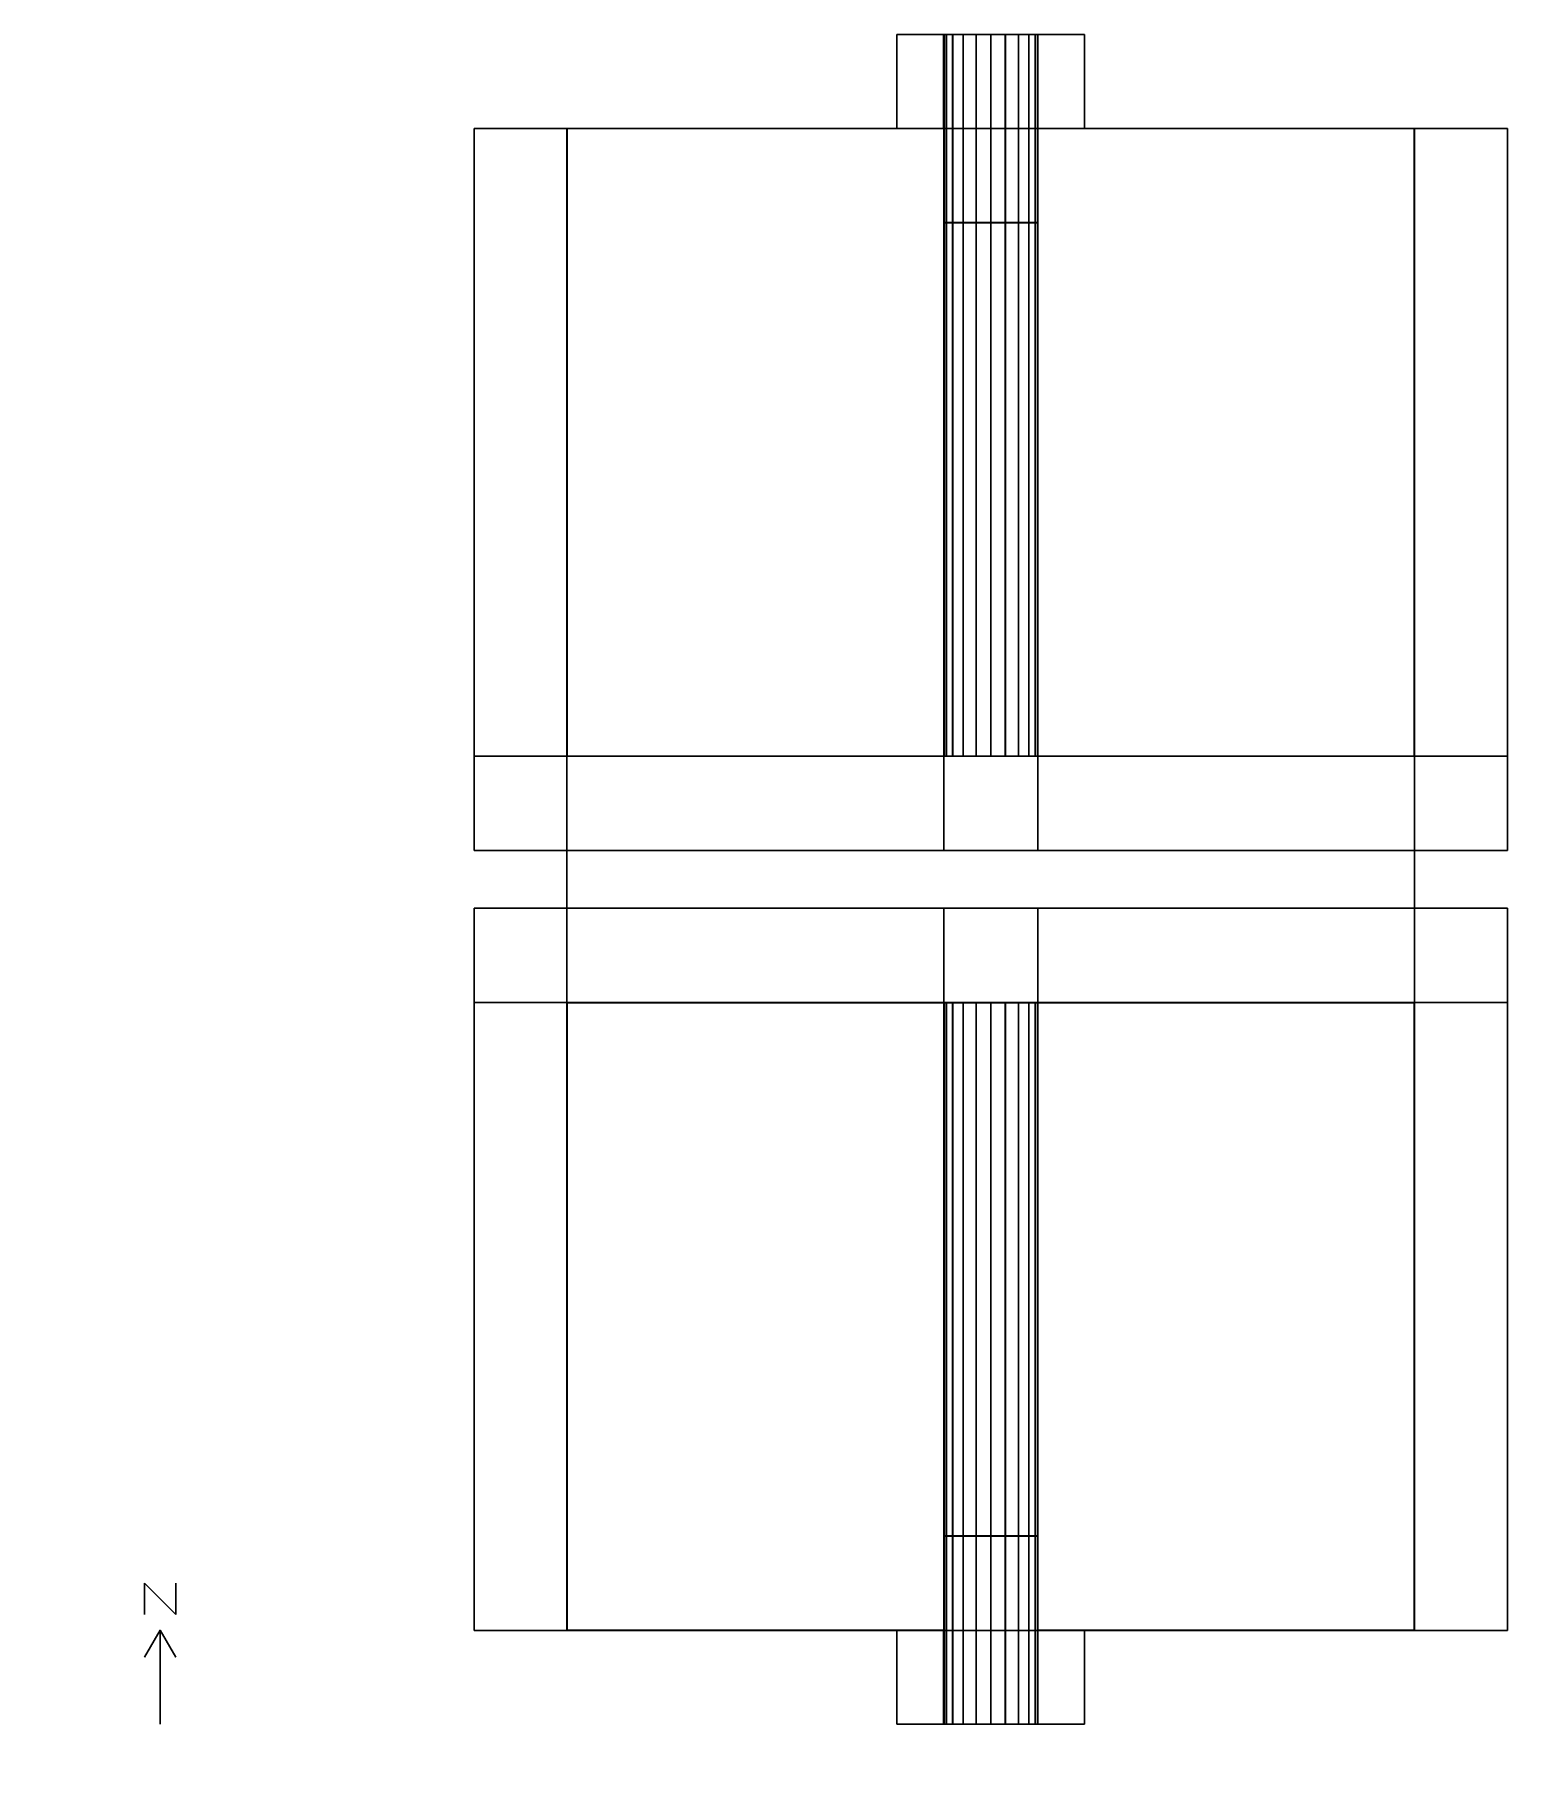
# Model space of a CAD drawing. Header units: metres. Extents: x -12.6 to 34.3, y 2 to 56.9.
import ezdxf

# ---------------------------------------------------------------- set-up
doc = ezdxf.new("R2010")
doc.units = ezdxf.units.M

msp = doc.modelspace()

# ---------------------------------------------------------------- linework, layer by layer
at = {"layer": '0FGROUNDFLOOREAST1_OPENOFFICE', "color": 43}
for points in [[(16.37144, 26.0929, 3), (16.37144, 26.0929), (4.38144, 26.0929), (4.38144, 26.0929, 3)], [(4.38144, 26.0929, 3), (4.38144, 26.0929), (4.38144, 6.10165), (4.38144, 6.10165, 3)], [(16.37144, 9.0929, 3), (16.37144, 9.0929), (16.37144, 26.0929), (16.37144, 26.0929, 3)], [(16.37144, 6.10165, 3), (16.37144, 6.10165), (16.37144, 9.0929), (16.37144, 9.0929, 3)], [(4.38144, 6.10165, 3), (4.38144, 6.10165), (14.87144, 6.10165), (14.87144, 6.10165, 3)], [(14.87144, 6.10165, 3), (14.87144, 6.10165), (16.37144, 6.10165), (16.37144, 6.10165, 3)]]:
    msp.add_3dface(points, dxfattribs=at)
at = {"layer": '0FGROUNDFLOOREAST1_OPENOFFICE', "color": 8}
msp.add_3dface([(4.38144, 6.10165), (4.38144, 26.0929), (16.37144, 26.0929), (16.37144, 6.10165)], dxfattribs=at)
at = {"layer": '0FGROUNDFLOOREAST1_OPENOFFICE', "color": 15}
msp.add_3dface([(4.38144, 26.0829, 3), (4.38144, 6.10137, 3), (16.37144, 6.10137, 3), (16.37144, 26.0829, 3)], dxfattribs=at)
at = {"layer": '0FGROUNDFLOOREAST1_OPENOFFICE', "color": 45}
msp.add_3dface([(16.37144, 17.0949, 1.99811), (16.37144, 17.0949, 0.00211), (16.37144, 18.0909, 0.00211), (16.37144, 18.0909, 1.99811)], dxfattribs=at)
at = {"layer": '0FGROUNDFLOOREAST1_OPENOFFICE', "color": 143}
for points in [[(16.37144, 9.6329, 2.46011), (16.37144, 9.6329, 0.54011), (16.37144, 16.5529, 0.54011), (16.37144, 16.5529, 2.46011)], [(4.38144, 11.39598, 2.26), (4.38144, 11.39598, 0.84), (4.38144, 7.47773, 0.84), (4.38144, 7.47773, 2.26)], [(10.71294, 6.10165, 2.26), (10.71294, 6.10165, 0.84), (13.77994, 6.10165, 0.84), (13.77994, 6.10165, 2.26)]]:
    msp.add_3dface(points, dxfattribs=at)
at = {"layer": '0FGROUNDFLOOREAST_OPENOFFICE', "color": 15}
msp.add_3dface([(19.37144, 53.92416, 3), (19.37144, 33.94264, 3), (31.36144, 33.94264, 3), (31.36144, 53.92416, 3)], dxfattribs=at)
at = {"layer": '0FGROUNDFLOOREAST_OPENOFFICE', "color": 43}
for points in [[(19.37144, 53.92389, 3), (19.37144, 53.92389), (19.37144, 50.93264), (19.37144, 50.93264, 3)], [(20.87144, 53.92389, 3), (20.87144, 53.92389), (19.37144, 53.92389), (19.37144, 53.92389, 3)], [(31.36144, 53.92389, 3), (31.36144, 53.92389), (20.87144, 53.92389), (20.87144, 53.92389, 3)], [(31.36144, 33.93264, 3), (31.36144, 33.93264), (31.36144, 53.92389), (31.36144, 53.92389, 3)], [(19.37144, 50.93264, 3), (19.37144, 50.93264), (19.37144, 33.93264), (19.37144, 33.93264, 3)], [(19.37144, 33.93264, 3), (19.37144, 33.93264), (31.36144, 33.93264), (31.36144, 33.93264, 3)]]:
    msp.add_3dface(points, dxfattribs=at)
at = {"layer": '0FGROUNDFLOOREAST_OPENOFFICE', "color": 8}
msp.add_3dface([(19.37144, 33.93264), (19.37144, 53.92389), (31.36144, 53.92389), (31.36144, 33.93264)], dxfattribs=at)
at = {"layer": '0FGROUNDFLOOREAST_OPENOFFICE', "color": 143}
for points in [[(25.02994, 53.92389, 2.26), (25.02994, 53.92389, 0.84), (21.96294, 53.92389, 0.84), (21.96294, 53.92389, 2.26)], [(31.36144, 48.62956, 2.26), (31.36144, 48.62956, 0.84), (31.36144, 52.54781, 0.84), (31.36144, 52.54781, 2.26)], [(19.37144, 50.39264, 2.46011), (19.37144, 50.39264, 0.54011), (19.37144, 43.47264, 0.54011), (19.37144, 43.47264, 2.46011)]]:
    msp.add_3dface(points, dxfattribs=at)
at = {"layer": '0FGROUNDFLOOREAST_OPENOFFICE', "color": 45}
msp.add_3dface([(19.37144, 42.93064, 1.99811), (19.37144, 42.93064, 0.00211), (19.37144, 41.93464, 0.00211), (19.37144, 41.93464, 1.99811)], dxfattribs=at)
at = {"layer": '0FGROUNDFLOORWEST1_OPENOFFICE', "color": 43}
for points in [[(31.36144, 26.0929, 3), (31.36144, 26.0929), (19.37144, 26.0929), (19.37144, 26.0929, 3)], [(19.37144, 26.0929, 3), (19.37144, 26.0929), (19.37144, 9.0929), (19.37144, 9.0929, 3)], [(31.36144, 6.10165, 3), (31.36144, 6.10165), (31.36144, 26.0929), (31.36144, 26.0929, 3)], [(19.37144, 9.0929, 3), (19.37144, 9.0929), (19.37144, 6.10165), (19.37144, 6.10165, 3)], [(19.37144, 6.10165, 3), (19.37144, 6.10165), (20.87144, 6.10165), (20.87144, 6.10165, 3)], [(20.87144, 6.10165, 3), (20.87144, 6.10165), (31.36144, 6.10165), (31.36144, 6.10165, 3)]]:
    msp.add_3dface(points, dxfattribs=at)
at = {"layer": '0FGROUNDFLOORWEST1_OPENOFFICE', "color": 8}
msp.add_3dface([(19.37144, 6.10165), (19.37144, 26.0929), (31.36144, 26.0929), (31.36144, 6.10165)], dxfattribs=at)
at = {"layer": '0FGROUNDFLOORWEST1_OPENOFFICE', "color": 15}
msp.add_3dface([(19.37144, 26.0829, 3), (19.37144, 6.10137, 3), (31.36144, 6.10137, 3), (31.36144, 26.0829, 3)], dxfattribs=at)
at = {"layer": '0FGROUNDFLOORWEST1_OPENOFFICE', "color": 143}
for points in [[(31.36144, 20.79856, 2.26), (31.36144, 20.79856, 0.84), (31.36144, 24.71681, 0.84), (31.36144, 24.71681, 2.26)], [(19.37144, 16.5529, 2.46011), (19.37144, 16.5529, 0.54011), (19.37144, 9.6329, 0.54011), (19.37144, 9.6329, 2.46011)], [(27.20294, 6.10165, 2.26), (27.20294, 6.10165, 0.84), (30.26994, 6.10165, 0.84), (30.26994, 6.10165, 2.26)]]:
    msp.add_3dface(points, dxfattribs=at)
at = {"layer": '0FGROUNDFLOORWEST1_OPENOFFICE', "color": 45}
msp.add_3dface([(19.37144, 18.0929, 2.05111), (19.37144, 18.0929, 0.05111), (19.37144, 17.0929, 0.05111), (19.37144, 17.0929, 2.05111)], dxfattribs=at)
at = {"layer": '0FGROUNDFLOORWEST_OPENOFFICE', "color": 15}
msp.add_3dface([(4.38144, 53.92416, 3), (4.38144, 33.94264, 3), (16.37144, 33.94264, 3), (16.37144, 53.92416, 3)], dxfattribs=at)
at = {"layer": '0FGROUNDFLOORWEST_OPENOFFICE', "color": 43}
for points in [[(4.38144, 53.92389, 3), (4.38144, 53.92389), (4.38144, 33.93264), (4.38144, 33.93264, 3)], [(14.87144, 53.92389, 3), (14.87144, 53.92389), (4.38144, 53.92389), (4.38144, 53.92389, 3)], [(16.37144, 53.92389, 3), (16.37144, 53.92389), (14.87144, 53.92389), (14.87144, 53.92389, 3)], [(16.37144, 50.93264, 3), (16.37144, 50.93264), (16.37144, 53.92389), (16.37144, 53.92389, 3)], [(16.37144, 33.93264, 3), (16.37144, 33.93264), (16.37144, 50.93264), (16.37144, 50.93264, 3)], [(4.38144, 33.93264, 3), (4.38144, 33.93264), (16.37144, 33.93264), (16.37144, 33.93264, 3)]]:
    msp.add_3dface(points, dxfattribs=at)
at = {"layer": '0FGROUNDFLOORWEST_OPENOFFICE', "color": 8}
msp.add_3dface([(4.38144, 33.93264), (4.38144, 53.92389), (16.37144, 53.92389), (16.37144, 33.93264)], dxfattribs=at)
at = {"layer": '0FGROUNDFLOORWEST_OPENOFFICE', "color": 143}
for points in [[(8.53994, 53.92389, 2.26), (8.53994, 53.92389, 0.84), (5.47294, 53.92389, 0.84), (5.47294, 53.92389, 2.26)], [(16.37144, 43.47264, 2.46011), (16.37144, 43.47264, 0.54011), (16.37144, 50.39264, 0.54011), (16.37144, 50.39264, 2.46011)], [(4.38144, 39.22697, 2.26), (4.38144, 39.22697, 0.84), (4.38144, 35.30872, 0.84), (4.38144, 35.30872, 2.26)]]:
    msp.add_3dface(points, dxfattribs=at)
at = {"layer": '0FGROUNDFLOORWEST_OPENOFFICE', "color": 45}
msp.add_3dface([(16.37144, 41.93264, 2.05111), (16.37144, 41.93264, 0.05111), (16.37144, 42.93264, 0.05111), (16.37144, 42.93264, 2.05111)], dxfattribs=at)
at = {"layer": '1', "color": 3}
for points in [[(-9.08774, 7.6029, 0.1), (-9.08774, 7.6029), (-9.08774, 6.6029), (-9.08774, 6.6029, 0.1)], [(-9.08774, 7.6029, 0.1), (-9.08774, 7.6029), (-8.08774, 6.6029), (-8.08774, 6.6029, 0.1)], [(-8.08774, 7.6029, 0.1), (-8.08774, 7.6029), (-8.08774, 6.6029), (-8.08774, 6.6029, 0.1)], [(-8.58774, 6.1029, 0.1), (-8.58774, 6.1029), (-9.08774, 5.23687), (-9.08774, 5.23687, 0.1)], [(-8.58774, 6.1029, 0.1), (-8.58774, 6.1029), (-8.58774, 3.1029), (-8.58774, 3.1029, 0.1)], [(-8.58774, 6.1029, 0.1), (-8.58774, 6.1029), (-8.08774, 5.23687), (-8.08774, 5.23687, 0.1)]]:
    msp.add_3dface(points, dxfattribs=at)
at = {"layer": '1FFIRSTFLOOREAST1_OPENOFFICE', "color": 43}
for points in [[(4.38144, 26.0829, 6), (4.38144, 26.0829, 3), (4.38144, 6.10137, 3), (4.38144, 6.10137, 6)], [(16.37144, 26.0829, 8), (16.37144, 26.0829, 3), (4.38144, 26.0829, 3), (4.38144, 26.0829, 6.00167)], [(16.37144, 9.0929, 8), (16.37144, 9.0929, 3), (16.37144, 26.0829, 3), (16.37144, 26.0829, 8)], [(16.37144, 6.10137, 8), (16.37144, 6.10137, 3), (16.37144, 9.0929, 3), (16.37144, 9.0929, 8)], [(4.38144, 6.10137, 6.00167), (4.38144, 6.10137, 3), (14.87144, 6.10137, 3), (14.87144, 6.10137, 7.75)], [(14.87144, 6.10137, 7.75), (14.87144, 6.10137, 3), (16.37144, 6.10137, 3), (16.37144, 6.10137, 8)]]:
    msp.add_3dface(points, dxfattribs=at)
at = {"layer": '1FFIRSTFLOOREAST1_OPENOFFICE', "color": 8}
msp.add_3dface([(4.38144, 6.10137, 3), (4.38144, 26.0829, 3), (16.37144, 26.0829, 3), (16.37144, 6.10137, 3)], dxfattribs=at)
at = {"layer": '1FFIRSTFLOOREAST1_OPENOFFICE', "color": 15}
msp.add_3dface([(16.37144, 26.0829, 8), (4.38144, 26.0829, 6.00167), (4.38144, 6.10137, 6.00167), (16.37144, 6.10137, 8)], dxfattribs=at)
at = {"layer": '1FFIRSTFLOOREAST1_OPENOFFICE', "color": 143}
for points in [[(9.73994, 26.0829, 5.26), (9.73994, 26.0829, 3.84), (5.02294, 26.0829, 3.84), (5.02294, 26.0829, 5.26)], [(16.37144, 9.62279, 7.46011), (16.37144, 9.62279, 3.54011), (16.37144, 25.54279, 3.54011), (16.37144, 25.54279, 7.46011)], [(4.38144, 11.39311, 5.26), (4.38144, 11.39311, 3.84), (4.38144, 7.47681, 3.84), (4.38144, 7.47681, 5.26)], [(10.25357, 6.10137, 5.26), (10.25357, 6.10137, 3.84), (14.23931, 6.10137, 3.84), (14.23931, 6.10137, 5.26)]]:
    msp.add_3dface(points, dxfattribs=at)
at = {"layer": '1FFIRSTFLOOREAST_OPENOFFICE', "color": 43}
for points in [[(20.87144, 53.92416, 7.75), (20.87144, 53.92416, 3), (19.37144, 53.92416, 3), (19.37144, 53.92416, 8)], [(19.37144, 53.92416, 8), (19.37144, 53.92416, 3), (19.37144, 50.93264, 3), (19.37144, 50.93264, 8)], [(31.36144, 53.92416, 6.00167), (31.36144, 53.92416, 3), (20.87144, 53.92416, 3), (20.87144, 53.92416, 7.75)], [(31.36144, 33.94264, 6), (31.36144, 33.94264, 3), (31.36144, 53.92416, 3), (31.36144, 53.92416, 6)], [(19.37144, 50.93264, 8), (19.37144, 50.93264, 3), (19.37144, 33.94264, 3), (19.37144, 33.94264, 8)], [(19.37144, 33.94264, 8), (19.37144, 33.94264, 3), (31.36144, 33.94264, 3), (31.36144, 33.94264, 6.00167)]]:
    msp.add_3dface(points, dxfattribs=at)
at = {"layer": '1FFIRSTFLOOREAST_OPENOFFICE', "color": 8}
msp.add_3dface([(19.37144, 33.94264, 3), (19.37144, 53.92416, 3), (31.36144, 53.92416, 3), (31.36144, 33.94264, 3)], dxfattribs=at)
at = {"layer": '1FFIRSTFLOOREAST_OPENOFFICE', "color": 15}
msp.add_3dface([(19.37144, 33.94264, 8), (31.36144, 33.94264, 6.00167), (31.36144, 53.92416, 6.00167), (19.37144, 53.92416, 8)], dxfattribs=at)
at = {"layer": '1FFIRSTFLOOREAST_OPENOFFICE', "color": 143}
for points in [[(25.48931, 53.92416, 5.26), (25.48931, 53.92416, 3.84), (21.50357, 53.92416, 3.84), (21.50357, 53.92416, 5.26)], [(31.36144, 48.63242, 5.26), (31.36144, 48.63242, 3.84), (31.36144, 52.54873, 3.84), (31.36144, 52.54873, 5.26)], [(19.37144, 50.40275, 7.46011), (19.37144, 50.40275, 3.54011), (19.37144, 34.48275, 3.54011), (19.37144, 34.48275, 7.46011)], [(26.00294, 33.94264, 5.26), (26.00294, 33.94264, 3.84), (30.71994, 33.94264, 3.84), (30.71994, 33.94264, 5.26)]]:
    msp.add_3dface(points, dxfattribs=at)
at = {"layer": '1FFIRSTFLOORWEST1_OPENOFFICE', "color": 43}
for points in [[(19.37144, 26.0829, 8), (19.37144, 26.0829, 3), (19.37144, 9.0929, 3), (19.37144, 9.0929, 8)], [(31.36144, 26.0829, 6.00167), (31.36144, 26.0829, 3), (19.37144, 26.0829, 3), (19.37144, 26.0829, 8)], [(31.36144, 6.10137, 6), (31.36144, 6.10137, 3), (31.36144, 26.0829, 3), (31.36144, 26.0829, 6)], [(19.37144, 9.0929, 8), (19.37144, 9.0929, 3), (19.37144, 6.10137, 3), (19.37144, 6.10137, 8)], [(19.37144, 6.10137, 8), (19.37144, 6.10137, 3), (20.87144, 6.10137, 3), (20.87144, 6.10137, 7.75)], [(20.87144, 6.10137, 7.75), (20.87144, 6.10137, 3), (31.36144, 6.10137, 3), (31.36144, 6.10137, 6.00167)]]:
    msp.add_3dface(points, dxfattribs=at)
at = {"layer": '1FFIRSTFLOORWEST1_OPENOFFICE', "color": 8}
msp.add_3dface([(19.37144, 6.10137, 3), (19.37144, 26.0829, 3), (31.36144, 26.0829, 3), (31.36144, 6.10137, 3)], dxfattribs=at)
at = {"layer": '1FFIRSTFLOORWEST1_OPENOFFICE', "color": 15}
msp.add_3dface([(19.37144, 6.10137, 8), (31.36144, 6.10137, 6.00167), (31.36144, 26.0829, 6.00167), (19.37144, 26.0829, 8)], dxfattribs=at)
at = {"layer": '1FFIRSTFLOORWEST1_OPENOFFICE', "color": 143}
for points in [[(24.72994, 26.0829, 5.26), (24.72994, 26.0829, 3.84), (20.01294, 26.0829, 3.84), (20.01294, 26.0829, 5.26)], [(19.37144, 25.54279, 7.46011), (19.37144, 25.54279, 3.54011), (19.37144, 9.62279, 3.54011), (19.37144, 9.62279, 7.46011)], [(31.36144, 20.79116, 5.26), (31.36144, 20.79116, 3.84), (31.36144, 24.70746, 3.84), (31.36144, 24.70746, 5.26)], [(26.74357, 6.10137, 5.26), (26.74357, 6.10137, 3.84), (30.72931, 6.10137, 3.84), (30.72931, 6.10137, 5.26)]]:
    msp.add_3dface(points, dxfattribs=at)
at = {"layer": '1FFIRSTFLOORWEST_OPENOFFICE', "color": 43}
for points in [[(14.87144, 53.92416, 7.75), (14.87144, 53.92416, 3), (4.38144, 53.92416, 3), (4.38144, 53.92416, 6.00167)], [(4.38144, 53.92416, 6), (4.38144, 53.92416, 3), (4.38144, 33.94264, 3), (4.38144, 33.94264, 6)], [(16.37144, 53.92416, 8), (16.37144, 53.92416, 3), (14.87144, 53.92416, 3), (14.87144, 53.92416, 7.75)], [(16.37144, 50.93264, 8), (16.37144, 50.93264, 3), (16.37144, 53.92416, 3), (16.37144, 53.92416, 8)], [(16.37144, 33.94264, 8), (16.37144, 33.94264, 3), (16.37144, 50.93264, 3), (16.37144, 50.93264, 8)], [(4.38144, 33.94264, 6.00167), (4.38144, 33.94264, 3), (16.37144, 33.94264, 3), (16.37144, 33.94264, 8)]]:
    msp.add_3dface(points, dxfattribs=at)
at = {"layer": '1FFIRSTFLOORWEST_OPENOFFICE', "color": 8}
msp.add_3dface([(4.38144, 33.94264, 3), (4.38144, 53.92416, 3), (16.37144, 53.92416, 3), (16.37144, 33.94264, 3)], dxfattribs=at)
at = {"layer": '1FFIRSTFLOORWEST_OPENOFFICE', "color": 15}
msp.add_3dface([(16.37144, 53.92416, 8), (4.38144, 53.92416, 6.00167), (4.38144, 33.94264, 6.00167), (16.37144, 33.94264, 8)], dxfattribs=at)
at = {"layer": '1FFIRSTFLOORWEST_OPENOFFICE', "color": 143}
for points in [[(8.99931, 53.92416, 5.26), (8.99931, 53.92416, 3.84), (5.01357, 53.92416, 3.84), (5.01357, 53.92416, 5.26)], [(16.37144, 34.48275, 7.46011), (16.37144, 34.48275, 3.54011), (16.37144, 50.40275, 3.54011), (16.37144, 50.40275, 7.46011)], [(4.38144, 39.23438, 5.26), (4.38144, 39.23438, 3.84), (4.38144, 35.31807, 3.84), (4.38144, 35.31807, 5.26)], [(11.01294, 33.94264, 5.26), (11.01294, 33.94264, 3.84), (15.72994, 33.94264, 3.84), (15.72994, 33.94264, 5.26)]]:
    msp.add_3dface(points, dxfattribs=at)
at = {"layer": 'ATRIUMRECEPTION1_RECEPTION', "color": 43}
for points in [[(16.37144, 9.0929, 8), (16.37144, 9.0929, 3), (16.37144, 6.10137, 3), (16.37144, 6.10137, 8)], [(16.37144, 9.0929, 3), (16.37144, 9.0929), (16.37144, 6.10165), (16.37144, 6.10165, 3)], [(19.37144, 9.0929, 8), (19.37144, 9.0929), (16.37144, 9.0929), (16.37144, 9.0929, 8)], [(19.28333, 9.1029, 8.49236), (19.36131, 9.1029, 8), (16.38157, 9.1029, 8)], [(16.38157, 9.1029, 8), (16.45955, 9.1029, 8.49236), (16.65792, 9.1029, 8.88167)], [(16.38157, 9.1029, 8), (16.65792, 9.1029, 8.88167), (16.98977, 9.1029, 9.21352)], [(16.38157, 9.1029, 8), (16.98977, 9.1029, 9.21352), (17.40792, 9.1029, 9.42658)], [(16.38157, 9.1029, 8), (17.40792, 9.1029, 9.42658), (17.87144, 9.1029, 9.49999)], [(16.38157, 9.1029, 8), (17.87144, 9.1029, 9.49999), (18.33496, 9.1029, 9.42658)], [(16.38157, 9.1029, 8), (18.33496, 9.1029, 9.42658), (18.75311, 9.1029, 9.21352)], [(16.38157, 9.1029, 8), (18.75311, 9.1029, 9.21352), (19.08496, 9.1029, 8.88167)], [(19.28333, 9.1029, 8.49236), (16.38157, 9.1029, 8), (19.08496, 9.1029, 8.88167)], [(16.45474, 9.1029, 8.46196), (16.38157, 9.1029, 8), (16.38157, 3.1029, 8), (16.45474, 3.1029, 8.46196)], [(16.45955, 9.1029, 8.49236), (16.45474, 9.1029, 8.46196), (16.45474, 3.1029, 8.46196), (16.45955, 3.1029, 8.49236)], [(19.28333, 3.1029, 8.49236), (19.28814, 3.1029, 8.46196), (19.28814, 9.1029, 8.46196), (19.28333, 9.1029, 8.49236)], [(19.28814, 3.1029, 8.46196), (19.36131, 3.1029, 8), (19.36131, 9.1029, 8), (19.28814, 9.1029, 8.46196)], [(19.37144, 6.10137, 8), (19.37144, 6.10137, 3), (19.37144, 9.0929, 3), (19.37144, 9.0929, 8)], [(19.37144, 6.10165, 3), (19.37144, 6.10165), (19.37144, 9.0929), (19.37144, 9.0929, 3)], [(16.37144, 6.10165, 3), (16.37144, 6.10165), (14.87144, 6.10165), (14.87144, 6.10165, 3)], [(16.37144, 6.10137, 8), (16.37144, 6.10137, 3), (14.87144, 6.10137, 3), (14.87144, 6.10137, 7.75)], [(14.88144, 6.0929, 7.75), (14.88144, 6.0929), (14.88144, 3.1029), (14.88144, 3.1029, 7.75)], [(20.87144, 6.10165, 3), (20.87144, 6.10165), (19.37144, 6.10165), (19.37144, 6.10165, 3)], [(20.87144, 6.10137, 7.75), (20.87144, 6.10137, 3), (19.37144, 6.10137, 3), (19.37144, 6.10137, 8)], [(20.86144, 3.1029, 7.75), (20.86144, 3.1029), (20.86144, 6.0929), (20.86144, 6.0929, 7.75)], [(14.88144, 3.1029, 7.75166), (14.88144, 3.1029), (20.86144, 3.1029)], [(14.88144, 3.1029, 7.75166), (20.86144, 3.1029), (16.37145, 3.1029, 8)], [(20.86144, 3.1029), (19.37143, 3.1029, 8), (16.37145, 3.1029, 8)], [(16.45955, 3.1029, 8.49236), (16.38157, 3.1029, 8), (19.36131, 3.1029, 8)], [(16.45955, 3.1029, 8.49236), (19.36131, 3.1029, 8), (16.65792, 3.1029, 8.88167)], [(19.36131, 3.1029, 8), (16.98977, 3.1029, 9.21352), (16.65792, 3.1029, 8.88167)], [(19.36131, 3.1029, 8), (17.40792, 3.1029, 9.42658), (16.98977, 3.1029, 9.21352)], [(19.36131, 3.1029, 8), (17.87144, 3.1029, 9.49999), (17.40792, 3.1029, 9.42658)], [(19.36131, 3.1029, 8), (18.33496, 3.1029, 9.42658), (17.87144, 3.1029, 9.49999)], [(19.36131, 3.1029, 8), (18.75311, 3.1029, 9.21352), (18.33496, 3.1029, 9.42658)], [(19.36131, 3.1029, 8), (19.08496, 3.1029, 8.88167), (18.75311, 3.1029, 9.21352)], [(19.36131, 3.1029, 8), (19.28333, 3.1029, 8.49236), (19.08496, 3.1029, 8.88167)], [(20.86144, 3.1029), (20.86144, 3.1029, 7.75166), (19.37143, 3.1029, 8)]]:
    msp.add_3dface(points, dxfattribs=at)
at = {"layer": 'ATRIUMRECEPTION1_RECEPTION', "color": 8}
for points in [[(16.37144, 6.0929), (16.37144, 9.0929), (19.37144, 9.0929), (19.37144, 6.0929)], [(14.88144, 3.1029), (14.88144, 6.0929), (20.86144, 6.0929), (20.86144, 3.1029)]]:
    msp.add_3dface(points, dxfattribs=at)
at = {"layer": 'ATRIUMRECEPTION1_RECEPTION', "color": 143}
for points in [[(16.45427, 9.0999, 8.459), (16.38204, 9.0999, 8.00296), (16.38204, 3.1059, 8.00296), (16.45427, 3.1059, 8.459)], [(17.87144, 9.1029, 9.49655), (19.35656, 9.1029, 8.003), (16.38632, 9.1029, 8.003)], [(17.86857, 9.1029, 9.4965), (16.39209, 9.1029, 8.01164), (17.40911, 9.1029, 9.42373)], [(16.65656, 9.0999, 8.879), (16.46092, 9.0999, 8.49503), (16.46092, 3.1059, 8.49503), (16.65656, 3.1059, 8.879)], [(16.98764, 9.0999, 9.2114), (16.66004, 9.0999, 8.88379), (16.66004, 3.1059, 8.88379), (16.98764, 3.1059, 9.2114)], [(17.40524, 9.0999, 9.42522), (16.99244, 9.0999, 9.21488), (16.99244, 3.1059, 9.21488), (17.40524, 3.1059, 9.42522)], [(17.86848, 9.0999, 9.49952), (17.41088, 9.0999, 9.42705), (17.41088, 3.1059, 9.42705), (17.86848, 3.1059, 9.49952)], [(17.8744, 3.1059, 9.49952), (18.332, 3.1059, 9.42705), (18.332, 9.0999, 9.42705), (17.8744, 9.0999, 9.49952)], [(18.75118, 9.1029, 9.21114), (19.35245, 9.1029, 8.01276), (18.33756, 9.1029, 9.42189)], [(18.33764, 3.1059, 9.42522), (18.75044, 3.1059, 9.21488), (18.75044, 9.0999, 9.21488), (18.33764, 9.0999, 9.42522)], [(18.75524, 3.1059, 9.2114), (19.08284, 3.1059, 8.88379), (19.08284, 9.0999, 8.88379), (18.75524, 9.0999, 9.2114)], [(19.28045, 9.1029, 8.49133), (19.35697, 9.1029, 8.00821), (18.75811, 9.1029, 9.20177)], [(19.08632, 3.1059, 8.879), (19.28197, 3.1059, 8.49503), (19.28197, 9.0999, 8.49503), (19.08632, 9.0999, 8.879)], [(19.28861, 3.1059, 8.459), (19.36084, 3.1059, 8.00296), (19.36084, 9.0999, 8.00296), (19.28861, 9.0999, 8.459)], [(14.88144, 6.0899, 7.747), (14.88144, 6.0899, 0.003), (14.88144, 3.1059, 0.003), (14.88144, 3.1059, 7.747)], [(16.36848, 6.0899, 7.99951), (14.8844, 6.0899, 7.75216), (14.8844, 3.1059, 7.75216), (16.36849, 3.1059, 7.99951)], [(19.37439, 3.1059, 7.99951), (20.85848, 3.1059, 7.75216), (20.85848, 6.0899, 7.75216), (19.3744, 6.0899, 7.99951)], [(20.86144, 3.1059, 7.747), (20.86144, 3.1059, 0.003), (20.86144, 6.0899, 0.003), (20.86144, 6.0899, 7.747)], [(16.37209, 3.1029, 7.9951), (14.88464, 3.1029, 0.003), (20.85773, 3.1029, 0.003)], [(16.37332, 3.1029, 7.997), (20.85735, 3.1029, 0.00777), (19.37044, 3.1029, 7.997)], [(17.87144, 3.1029, 9.49655), (16.38632, 3.1029, 8.003), (19.35656, 3.1029, 8.003)], [(17.40911, 3.1029, 9.42373), (16.39209, 3.1029, 8.01164), (17.86857, 3.1029, 9.4965)], [(18.33756, 3.1029, 9.42189), (19.35245, 3.1029, 8.01276), (18.75118, 3.1029, 9.21114)], [(18.75811, 3.1029, 9.20177), (19.35697, 3.1029, 8.00821), (19.28045, 3.1029, 8.49133)], [(19.37251, 3.1029, 7.99678), (20.85844, 3.1029, 0.01284), (20.85844, 3.1029, 7.74912)]]:
    msp.add_3dface(points, dxfattribs=at)
at = {"layer": 'ATRIUMRECEPTION1_RECEPTION', "color": 15}
for points in [[(16.65792, 9.1029, 8.88167), (16.45955, 9.1029, 8.49236), (16.45955, 3.1029, 8.49236), (16.65792, 3.1029, 8.88167)], [(16.98977, 9.1029, 9.21352), (16.65792, 9.1029, 8.88167), (16.65792, 3.1029, 8.88167), (16.98977, 3.1029, 9.21352)], [(17.40792, 9.1029, 9.42658), (16.98977, 9.1029, 9.21352), (16.98977, 3.1029, 9.21352), (17.40792, 3.1029, 9.42658)], [(17.87144, 9.1029, 9.49999), (17.40792, 9.1029, 9.42658), (17.40792, 3.1029, 9.42658), (17.87144, 3.1029, 9.49999)], [(17.87144, 3.1029, 9.49999), (18.33496, 3.1029, 9.42658), (18.33496, 9.1029, 9.42658), (17.87144, 9.1029, 9.49999)], [(18.33496, 3.1029, 9.42658), (18.75311, 3.1029, 9.21352), (18.75311, 9.1029, 9.21352), (18.33496, 9.1029, 9.42658)], [(18.75311, 3.1029, 9.21352), (19.08496, 3.1029, 8.88167), (19.08496, 9.1029, 8.88167), (18.75311, 9.1029, 9.21352)], [(19.08496, 3.1029, 8.88167), (19.28333, 3.1029, 8.49236), (19.28333, 9.1029, 8.49236), (19.08496, 9.1029, 8.88167)], [(16.37144, 6.0929, 8), (14.88144, 6.0929, 7.75166), (14.88144, 3.1029, 7.75166), (16.37145, 3.1029, 8)], [(19.37143, 3.1029, 8), (20.86144, 3.1029, 7.75166), (20.86144, 6.0929, 7.75166), (19.37144, 6.0929, 8)]]:
    msp.add_3dface(points, dxfattribs=at)
at = {"layer": 'ATRIUMRECEPTION1_RECEPTION', "color": 45}
msp.add_3dface([(17.57444, 9.0929, 1.998), (17.57444, 9.0929, 0.002), (16.47844, 9.0929, 0.002), (16.47844, 9.0929, 1.998)], dxfattribs=at)
at = {"layer": 'ATRIUMRECEPTION_RECEPTION', "color": 43}
for points in [[(20.86144, 56.92264, 7.75166), (20.86144, 56.92264), (14.88144, 56.92264)], [(14.88144, 56.92264), (14.88144, 56.92264, 7.75166), (16.37144, 56.92264, 8)], [(14.88144, 56.92264), (16.37144, 56.92264, 8), (19.37144, 56.92264, 8)], [(20.86144, 56.92264, 7.75166), (14.88144, 56.92264), (19.37144, 56.92264, 8)], [(14.88144, 56.92264, 7.75), (14.88144, 56.92264), (14.88144, 53.93264), (14.88144, 53.93264, 7.75)], [(19.28333, 56.92264, 8.49236), (19.36131, 56.92264, 8), (16.38157, 56.92264, 8)], [(16.38157, 56.92264, 8), (16.45955, 56.92264, 8.49236), (16.65792, 56.92264, 8.88167)], [(16.38157, 56.92264, 8), (16.65792, 56.92264, 8.88167), (16.98976, 56.92264, 9.21352)], [(16.38157, 56.92264, 8), (16.98976, 56.92264, 9.21352), (17.40792, 56.92264, 9.42658)], [(16.38157, 56.92264, 8), (17.40792, 56.92264, 9.42658), (17.87144, 56.92264, 9.49999)], [(16.38157, 56.92264, 8), (17.87144, 56.92264, 9.49999), (18.33496, 56.92264, 9.42658)], [(16.38157, 56.92264, 8), (18.33496, 56.92264, 9.42658), (18.75311, 56.92264, 9.21352)], [(16.38157, 56.92264, 8), (18.75311, 56.92264, 9.21352), (19.08496, 56.92264, 8.88167)], [(19.28333, 56.92264, 8.49236), (16.38157, 56.92264, 8), (19.08496, 56.92264, 8.88167)], [(16.45474, 56.92264, 8.46196), (16.38157, 56.92264, 8), (16.38157, 50.92264, 8), (16.45474, 50.92264, 8.46196)], [(16.45955, 56.92264, 8.49236), (16.45474, 56.92264, 8.46196), (16.45474, 50.92264, 8.46196), (16.45955, 50.92264, 8.49236)], [(19.28333, 50.92264, 8.49236), (19.28814, 50.92264, 8.46196), (19.28814, 56.92264, 8.46196), (19.28333, 56.92264, 8.49236)], [(19.28814, 50.92264, 8.46196), (19.36131, 50.92264, 8), (19.36131, 56.92264, 8), (19.28814, 56.92264, 8.46196)], [(20.86144, 53.93264, 7.75), (20.86144, 53.93264), (20.86144, 56.92264), (20.86144, 56.92264, 7.75)], [(14.87144, 53.92416, 7.75), (14.87144, 53.92416, 3), (16.37144, 53.92416, 3), (16.37144, 53.92416, 8)], [(14.87144, 53.92389, 3), (14.87144, 53.92389), (16.37144, 53.92389), (16.37144, 53.92389, 3)], [(16.37144, 53.92416, 8), (16.37144, 53.92416, 3), (16.37144, 50.93264, 3), (16.37144, 50.93264, 8)], [(16.37144, 53.92389, 3), (16.37144, 53.92389), (16.37144, 50.93264), (16.37144, 50.93264, 3)], [(19.37144, 53.92416, 8), (19.37144, 53.92416, 3), (20.87144, 53.92416, 3), (20.87144, 53.92416, 7.75)], [(19.37144, 50.93264, 8), (19.37144, 50.93264, 3), (19.37144, 53.92416, 3), (19.37144, 53.92416, 8)], [(19.37144, 50.93264, 3), (19.37144, 50.93264), (19.37144, 53.92389), (19.37144, 53.92389, 3)], [(19.37144, 53.92389, 3), (19.37144, 53.92389), (20.87144, 53.92389), (20.87144, 53.92389, 3)], [(16.37144, 50.93264, 8), (16.37144, 50.93264), (19.37144, 50.93264), (19.37144, 50.93264, 8)], [(16.45955, 50.92264, 8.49236), (16.38157, 50.92264, 8), (19.36131, 50.92264, 8)], [(16.45955, 50.92264, 8.49236), (19.36131, 50.92264, 8), (16.65792, 50.92264, 8.88167)], [(19.36131, 50.92264, 8), (16.98976, 50.92264, 9.21352), (16.65792, 50.92264, 8.88167)], [(19.36131, 50.92264, 8), (17.40792, 50.92264, 9.42658), (16.98976, 50.92264, 9.21352)], [(19.36131, 50.92264, 8), (17.87144, 50.92264, 9.49999), (17.40792, 50.92264, 9.42658)], [(19.36131, 50.92264, 8), (18.33496, 50.92264, 9.42658), (17.87144, 50.92264, 9.49999)], [(19.36131, 50.92264, 8), (18.75311, 50.92264, 9.21352), (18.33496, 50.92264, 9.42658)], [(19.36131, 50.92264, 8), (19.08496, 50.92264, 8.88167), (18.75311, 50.92264, 9.21352)], [(19.36131, 50.92264, 8), (19.28333, 50.92264, 8.49236), (19.08496, 50.92264, 8.88167)]]:
    msp.add_3dface(points, dxfattribs=at)
at = {"layer": 'ATRIUMRECEPTION_RECEPTION', "color": 8}
for points in [[(14.88144, 53.93264), (14.88144, 56.92264), (19.37143, 56.92264), (19.37144, 53.93264)], [(19.37144, 53.93264), (19.37143, 56.92264), (20.86144, 56.92264), (20.86144, 53.93264)], [(16.37144, 50.93264), (16.37144, 53.93264), (19.37144, 53.93264), (19.37144, 50.93264)]]:
    msp.add_3dface(points, dxfattribs=at)
at = {"layer": 'ATRIUMRECEPTION_RECEPTION', "color": 15}
for points in [[(16.37144, 56.92264, 8), (14.88144, 56.92264, 7.75166), (14.88144, 53.93264, 7.75166), (16.37144, 53.93264, 8)], [(16.65792, 56.92264, 8.88167), (16.45955, 56.92264, 8.49236), (16.45955, 50.92264, 8.49236), (16.65792, 50.92264, 8.88167)], [(16.98976, 56.92264, 9.21352), (16.65792, 56.92264, 8.88167), (16.65792, 50.92264, 8.88167), (16.98976, 50.92264, 9.21352)], [(17.40792, 56.92264, 9.42658), (16.98976, 56.92264, 9.21352), (16.98976, 50.92264, 9.21352), (17.40792, 50.92264, 9.42658)], [(17.87144, 56.92264, 9.49999), (17.40792, 56.92264, 9.42658), (17.40792, 50.92264, 9.42658), (17.87144, 50.92264, 9.49999)], [(17.87144, 50.92264, 9.49999), (18.33496, 50.92264, 9.42658), (18.33496, 56.92264, 9.42658), (17.87144, 56.92264, 9.49999)], [(18.33496, 50.92264, 9.42658), (18.75311, 50.92264, 9.21352), (18.75311, 56.92264, 9.21352), (18.33496, 56.92264, 9.42658)], [(18.75311, 50.92264, 9.21352), (19.08496, 50.92264, 8.88167), (19.08496, 56.92264, 8.88167), (18.75311, 56.92264, 9.21352)], [(19.08496, 50.92264, 8.88167), (19.28333, 50.92264, 8.49236), (19.28333, 56.92264, 8.49236), (19.08496, 56.92264, 8.88167)], [(19.37144, 53.93264, 8), (20.86144, 53.93264, 7.75166), (20.86144, 56.92264, 7.75166), (19.37144, 56.92264, 8)]]:
    msp.add_3dface(points, dxfattribs=at)
at = {"layer": 'ATRIUMRECEPTION_RECEPTION', "color": 143}
for points in [[(14.88144, 56.91964, 7.747), (14.88144, 56.91964, 0.003), (14.88144, 53.93564, 0.003), (14.88144, 53.93564, 7.747)], [(16.36848, 56.91964, 7.9995), (14.8844, 56.91964, 7.75216), (14.8844, 53.93564, 7.75216), (16.36848, 53.93564, 7.99951)], [(16.37036, 56.92264, 7.99678), (14.88444, 56.92264, 0.01284), (14.88444, 56.92264, 7.74912)], [(19.3708, 56.92264, 7.9951), (20.85824, 56.92264, 0.003), (14.88515, 56.92264, 0.003)], [(19.36957, 56.92264, 7.997), (14.88553, 56.92264, 0.00777), (16.37243, 56.92264, 7.997)], [(16.45427, 56.91964, 8.459), (16.38204, 56.91964, 8.00296), (16.38204, 50.92564, 8.00296), (16.45427, 50.92564, 8.459)], [(16.98477, 56.92264, 9.20177), (16.38591, 56.92264, 8.00821), (16.46243, 56.92264, 8.49133)], [(17.87144, 56.92264, 9.49655), (19.35656, 56.92264, 8.003), (16.38632, 56.92264, 8.003)], [(17.40532, 56.92264, 9.42189), (16.39043, 56.92264, 8.01276), (16.9917, 56.92264, 9.21114)], [(16.65656, 56.91964, 8.879), (16.46091, 56.91964, 8.49503), (16.46091, 50.92564, 8.49503), (16.65656, 50.92564, 8.879)], [(16.98764, 56.91964, 9.2114), (16.66004, 56.91964, 8.88379), (16.66004, 50.92564, 8.88379), (16.98764, 50.92564, 9.2114)], [(17.40524, 56.91964, 9.42522), (16.99244, 56.91964, 9.21488), (16.99244, 50.92564, 9.21488), (17.40524, 50.92564, 9.42522)], [(17.86848, 56.91964, 9.49952), (17.41088, 56.91964, 9.42705), (17.41088, 50.92564, 9.42705), (17.86848, 50.92564, 9.49952)], [(18.33377, 56.92264, 9.42373), (19.35079, 56.92264, 8.01164), (17.87431, 56.92264, 9.4965)], [(17.8744, 50.92564, 9.49952), (18.332, 50.92564, 9.42705), (18.332, 56.91964, 9.42705), (17.8744, 56.91964, 9.49952)], [(18.33764, 50.92564, 9.42522), (18.75044, 50.92564, 9.21488), (18.75044, 56.91964, 9.21488), (18.33764, 56.91964, 9.42522)], [(18.75523, 50.92564, 9.2114), (19.08284, 50.92564, 8.88379), (19.08284, 56.91964, 8.88379), (18.75523, 56.91964, 9.2114)], [(19.08632, 50.92564, 8.879), (19.28196, 50.92564, 8.49503), (19.28196, 56.91964, 8.49503), (19.08632, 56.91964, 8.879)], [(19.28861, 50.92564, 8.459), (19.36084, 50.92564, 8.00296), (19.36084, 56.91964, 8.00296), (19.28861, 56.91964, 8.459)], [(19.37439, 53.93564, 7.99951), (20.85848, 53.93564, 7.75216), (20.85848, 56.91964, 7.75216), (19.3744, 56.91964, 7.9995)], [(20.86144, 53.93564, 7.747), (20.86144, 53.93564, 0.003), (20.86144, 56.91964, 0.003), (20.86144, 56.91964, 7.747)], [(16.46243, 50.92264, 8.49133), (16.38591, 50.92264, 8.00821), (16.98477, 50.92264, 9.20177)], [(17.87144, 50.92264, 9.49655), (16.38632, 50.92264, 8.003), (19.35656, 50.92264, 8.003)], [(16.9917, 50.92264, 9.21114), (16.39043, 50.92264, 8.01276), (17.40532, 50.92264, 9.42189)], [(17.40911, 50.92264, 9.42373), (16.39209, 50.92264, 8.01164), (17.86857, 50.92264, 9.4965)]]:
    msp.add_3dface(points, dxfattribs=at)
at = {"layer": 'ATRIUMRECEPTION_RECEPTION', "color": 45}
msp.add_3dface([(18.16844, 50.93264, 1.998), (18.16844, 50.93264, 0.002), (19.26444, 50.93264, 0.002), (19.26444, 50.93264, 1.998)], dxfattribs=at)
at = {"layer": 'BLOCK1_ZONE1', "color": 43}
for points in [[(4.37144, 33.93264, 3), (4.37144, 33.93264), (4.37144, 26.0929), (4.37144, 26.0929, 3)], [(16.37144, 33.93264, 3), (16.37144, 33.93264), (4.38144, 33.93264), (4.38144, 33.93264, 3)], [(19.37144, 33.93889, 3), (19.37144, 33.93889), (16.37144, 33.93889), (16.37144, 33.93889, 3)], [(31.36144, 33.93264, 3), (31.36144, 33.93264), (19.37144, 33.93264), (19.37144, 33.93264, 3)], [(31.37144, 26.0929, 3), (31.37144, 26.0929), (31.37144, 33.93264), (31.37144, 33.93264, 3)], [(4.38144, 26.0929, 3), (4.38144, 26.0929), (16.37144, 26.0929), (16.37144, 26.0929, 3)], [(16.37144, 26.08665, 3), (16.37144, 26.08665), (19.37144, 26.08665), (19.37144, 26.08665, 3)], [(19.37144, 26.0929, 3), (19.37144, 26.0929), (31.36144, 26.0929), (31.36144, 26.0929, 3)]]:
    msp.add_3dface(points, dxfattribs=at)
at = {"layer": 'BLOCK1_ZONE1', "color": 8}
msp.add_3dface([(4.37144, 26.0929), (4.37144, 33.93264), (31.37144, 33.93264), (31.37144, 26.0929)], dxfattribs=at)
at = {"layer": 'BLOCK1_ZONE1', "color": 15}
msp.add_3dface([(31.37144, 26.0929, 3), (31.37144, 33.93264, 3), (4.37144, 33.93264, 3), (4.37144, 26.0929, 3)], dxfattribs=at)
at = {"layer": 'BLOCK1_ZONE1', "color": 45}
for points in [[(17.57444, 33.93889, 1.998), (17.57444, 33.93889, 0.002), (16.47844, 33.93889, 0.002), (16.47844, 33.93889, 1.998)], [(18.16844, 26.08665, 1.998), (18.16844, 26.08665, 0.002), (19.26444, 26.08665, 0.002), (19.26444, 26.08665, 1.998)]]:
    msp.add_3dface(points, dxfattribs=at)
at = {"layer": 'BLOCK1_ZONE1', "color": 143}
for points in [[(4.37144, 32.32469, 2.26), (4.37144, 32.32469, 0.84), (4.37144, 27.70084, 0.84), (4.37144, 27.70084, 2.26)], [(31.37144, 27.70084, 2.26), (31.37144, 27.70084, 0.84), (31.37144, 32.32469, 0.84), (31.37144, 32.32469, 2.26)]]:
    msp.add_3dface(points, dxfattribs=at)
at = {"layer": 'Building Shading', "color": 195}
for points in [[(4.37144, 53.93264, 6), (1.41226, 53.93264, 5.5068), (1.41226, 33.93264, 5.5068), (4.37144, 33.93264, 6)], [(4.37144, 33.93264, 6), (1.41226, 33.93264, 5.5068), (1.41226, 53.93264, 5.5068), (4.37144, 53.93264, 6)], [(16.37144, 33.93264, 8), (4.37144, 33.93264, 6), (4.37144, 53.93264, 6), (16.37144, 53.93264, 8)], [(31.37144, 33.93264, 6), (19.37144, 33.93264, 8), (19.37144, 53.93264, 8), (31.37144, 53.93264, 6)], [(31.37144, 33.93264, 6), (34.33062, 33.93264, 5.5068), (34.33062, 53.93264, 5.5068), (31.37144, 53.93264, 6)], [(31.37144, 53.93264, 6), (34.33062, 53.93264, 5.5068), (34.33062, 33.93264, 5.5068), (31.37144, 33.93264, 6)], [(16.37144, 33.93264, 8), (1.41226, 33.93264, 5.5068), (1.41226, 30.93264, 5.5068), (16.37143, 30.93264, 8)], [(16.37143, 30.93264, 8), (1.41226, 30.93264, 5.5068), (1.41226, 33.93264, 5.5068), (16.37144, 33.93264, 8)], [(19.37144, 30.93264, 8), (19.37144, 33.93264, 8), (16.37144, 33.93264, 8), (16.37144, 30.93264, 8)], [(16.37144, 30.93264, 8), (16.37144, 33.93264, 8), (19.37144, 33.93264, 8), (19.37144, 30.93264, 8)], [(34.33062, 33.93264, 5.5068), (19.37144, 33.93264, 8), (19.37144, 30.93264, 8), (34.33062, 30.93264, 5.5068)], [(34.33062, 30.93264, 5.5068), (19.37144, 30.93264, 8), (19.37144, 33.93264, 8), (34.33062, 33.93264, 5.5068)], [(1.41226, 26.0929, 5.5068), (16.37144, 26.0929, 8), (16.37144, 29.0929, 8), (1.41226, 29.0929, 5.5068)], [(1.41226, 29.0929, 5.5068), (16.37144, 29.0929, 8), (16.37144, 26.0929, 8), (1.41226, 26.0929, 5.5068)], [(19.37144, 26.0929, 8), (19.37144, 29.0929, 8), (16.37144, 29.0929, 8), (16.37144, 26.0929, 8)], [(16.37144, 26.0929, 8), (16.37144, 29.0929, 8), (19.37144, 29.0929, 8), (19.37144, 26.0929, 8)], [(19.37144, 26.0929, 8), (34.33062, 26.0929, 5.5068), (34.33062, 29.09289, 5.5068), (19.37144, 29.0929, 8)], [(19.37144, 29.0929, 8), (34.33062, 29.09289, 5.5068), (34.33062, 26.0929, 5.5068), (19.37144, 26.0929, 8)], [(4.37144, 26.0929, 6), (1.41226, 26.0929, 5.5068), (1.41226, 6.0929, 5.5068), (4.37144, 6.0929, 6)], [(4.37144, 6.0929, 6), (1.41226, 6.0929, 5.5068), (1.41226, 26.0929, 5.5068), (4.37144, 26.0929, 6)], [(16.37144, 6.0929, 8), (4.37144, 6.0929, 6), (4.37144, 26.0929, 6), (16.37144, 26.0929, 8)], [(31.37144, 6.09289, 6), (19.37144, 6.0929, 8), (19.37144, 26.0929, 8), (31.37144, 26.0929, 6)], [(31.37144, 6.0929, 6), (34.33062, 6.0929, 5.5068), (34.33062, 26.09289, 5.5068), (31.37144, 26.09289, 6)], [(31.37144, 26.09289, 6), (34.33062, 26.09289, 5.5068), (34.33062, 6.0929, 5.5068), (31.37144, 6.0929, 6)]]:
    msp.add_3dface(points, dxfattribs=at)
at = {"layer": 'Building Shading', "color": 174}
for points in [[(16.37144, 53.93264, 8), (4.37144, 53.93264, 6), (4.37144, 33.93264, 6), (16.37144, 33.93264, 8)], [(31.37144, 53.93264, 6), (19.37144, 53.93264, 8), (19.37144, 33.93264, 8), (31.37144, 33.93264, 6)], [(16.37144, 26.0929, 8), (4.37144, 26.0929, 6), (4.37144, 6.0929, 6), (16.37144, 6.0929, 8)], [(31.37144, 26.0929, 6), (19.37144, 26.0929, 8), (19.37144, 6.0929, 8), (31.37144, 6.09289, 6)]]:
    msp.add_3dface(points, dxfattribs=at)
at = {"layer": 'CORECIRCULATION1_CIRCULATION', "color": 43}
for points in [[(16.37144, 26.0929, 3), (16.37144, 26.0929), (16.37144, 9.0929), (16.37144, 9.0929, 3)], [(19.37144, 26.08665, 3), (19.37144, 26.08665), (16.37144, 26.08665), (16.37144, 26.08665, 3)], [(19.37144, 26.08665, 8), (19.37144, 26.08665, 3), (16.37144, 26.08665, 3), (16.37144, 26.08665, 8)], [(16.37144, 26.0829, 8), (16.37144, 26.0829, 3), (16.37144, 9.0929, 3), (16.37144, 9.0929, 8)], [(19.28333, 26.0829, 8.49236), (19.36131, 26.0829, 8), (16.38157, 26.0829, 8)], [(16.38157, 26.0829, 8), (16.45955, 26.0829, 8.49236), (16.65792, 26.0829, 8.88167)], [(16.38157, 26.0829, 8), (16.65792, 26.0829, 8.88167), (16.98977, 26.0829, 9.21352)], [(16.38157, 26.0829, 8), (16.98977, 26.0829, 9.21352), (17.40792, 26.0829, 9.42658)], [(16.38157, 26.0829, 8), (17.40792, 26.0829, 9.42658), (17.87144, 26.0829, 9.49999)], [(16.38157, 26.0829, 8), (17.87144, 26.0829, 9.49999), (18.33496, 26.0829, 9.42658)], [(16.38157, 26.0829, 8), (18.33496, 26.0829, 9.42658), (18.75311, 26.0829, 9.21352)], [(16.38157, 26.0829, 8), (18.75311, 26.0829, 9.21352), (19.08496, 26.0829, 8.88167)], [(19.28333, 26.0829, 8.49236), (16.38157, 26.0829, 8), (19.08496, 26.0829, 8.88167)], [(16.45474, 26.0829, 8.46196), (16.38157, 26.0829, 8), (16.38157, 9.1029, 8), (16.45474, 9.1029, 8.46196)], [(16.45955, 26.0829, 8.49236), (16.45474, 26.0829, 8.46196), (16.45474, 9.1029, 8.46196), (16.45955, 9.1029, 8.49236)], [(19.28333, 9.1029, 8.49236), (19.28814, 9.1029, 8.46196), (19.28814, 26.0829, 8.46196), (19.28333, 26.0829, 8.49236)], [(19.28814, 9.1029, 8.46196), (19.36131, 9.1029, 8), (19.36131, 26.0829, 8), (19.28814, 26.0829, 8.46196)], [(19.37144, 9.0929, 3), (19.37144, 9.0929), (19.37144, 26.0929), (19.37144, 26.0929, 3)], [(19.37144, 9.0929, 8), (19.37144, 9.0929, 3), (19.37144, 26.0829, 3), (19.37144, 26.0829, 8)], [(16.37144, 9.0929, 8), (16.37144, 9.0929), (19.37144, 9.0929), (19.37144, 9.0929, 8)], [(16.45955, 9.1029, 8.49236), (16.38157, 9.1029, 8), (19.36131, 9.1029, 8)], [(16.45955, 9.1029, 8.49236), (19.36131, 9.1029, 8), (16.65792, 9.1029, 8.88167)], [(19.36131, 9.1029, 8), (16.98977, 9.1029, 9.21352), (16.65792, 9.1029, 8.88167)], [(19.36131, 9.1029, 8), (17.40792, 9.1029, 9.42658), (16.98977, 9.1029, 9.21352)], [(19.36131, 9.1029, 8), (17.87144, 9.1029, 9.49999), (17.40792, 9.1029, 9.42658)], [(19.36131, 9.1029, 8), (18.33496, 9.1029, 9.42658), (17.87144, 9.1029, 9.49999)], [(19.36131, 9.1029, 8), (18.75311, 9.1029, 9.21352), (18.33496, 9.1029, 9.42658)], [(19.36131, 9.1029, 8), (19.08496, 9.1029, 8.88167), (18.75311, 9.1029, 9.21352)], [(19.36131, 9.1029, 8), (19.28333, 9.1029, 8.49236), (19.08496, 9.1029, 8.88167)]]:
    msp.add_3dface(points, dxfattribs=at)
at = {"layer": 'CORECIRCULATION1_CIRCULATION', "color": 8}
msp.add_3dface([(16.37144, 9.0929), (16.37144, 26.08665), (19.37144, 26.08665), (19.37144, 9.0929)], dxfattribs=at)
at = {"layer": 'CORECIRCULATION1_CIRCULATION', "color": 143}
for points in [[(19.36844, 26.08665, 7.997), (19.36844, 26.08665, 3.003), (16.37444, 26.08665, 3.003), (16.37444, 26.08665, 7.997)], [(16.45427, 26.0799, 8.459), (16.38204, 26.0799, 8.00296), (16.38204, 9.1059, 8.00296), (16.45427, 9.1059, 8.459)], [(16.98477, 26.0829, 9.20177), (16.38591, 26.0829, 8.00821), (16.46243, 26.0829, 8.49133)], [(17.87144, 26.0829, 9.49655), (19.35656, 26.0829, 8.003), (16.38632, 26.0829, 8.003)], [(17.40532, 26.0829, 9.42189), (16.39043, 26.0829, 8.01276), (16.9917, 26.0829, 9.21114)], [(17.86857, 26.0829, 9.4965), (16.39209, 26.0829, 8.01164), (17.40911, 26.0829, 9.42373)], [(16.65656, 26.0799, 8.879), (16.46092, 26.0799, 8.49503), (16.46092, 9.1059, 8.49503), (16.65656, 9.1059, 8.879)], [(16.98764, 26.0799, 9.2114), (16.66004, 26.0799, 8.88379), (16.66004, 9.1059, 8.88379), (16.98764, 9.1059, 9.2114)], [(17.40524, 26.0799, 9.42522), (16.99244, 26.0799, 9.21488), (16.99244, 9.1059, 9.21488), (17.40524, 9.1059, 9.42522)], [(17.86848, 26.0799, 9.49952), (17.41088, 26.0799, 9.42705), (17.41088, 9.1059, 9.42705), (17.86848, 9.1059, 9.49952)], [(17.8744, 9.1059, 9.49952), (18.332, 9.1059, 9.42705), (18.332, 26.0799, 9.42705), (17.8744, 26.0799, 9.49952)], [(18.33764, 9.1059, 9.42522), (18.75044, 9.1059, 9.21488), (18.75044, 26.0799, 9.21488), (18.33764, 26.0799, 9.42522)], [(18.75524, 9.1059, 9.2114), (19.08284, 9.1059, 8.88379), (19.08284, 26.0799, 8.88379), (18.75524, 26.0799, 9.2114)], [(19.08632, 9.1059, 8.879), (19.28197, 9.1059, 8.49503), (19.28197, 26.0799, 8.49503), (19.08632, 26.0799, 8.879)], [(19.28861, 9.1059, 8.459), (19.36084, 9.1059, 8.00296), (19.36084, 26.0799, 8.00296), (19.28861, 26.0799, 8.459)], [(16.37144, 25.54279, 7.46011), (16.37144, 25.54279, 3.54011), (16.37144, 9.62279, 3.54011), (16.37144, 9.62279, 7.46011)], [(19.37144, 9.62279, 7.46011), (19.37144, 9.62279, 3.54011), (19.37144, 25.54279, 3.54011), (19.37144, 25.54279, 7.46011)], [(16.37144, 16.5529, 2.46011), (16.37144, 16.5529, 0.54011), (16.37144, 9.6329, 0.54011), (16.37144, 9.6329, 2.46011)], [(19.37144, 9.6329, 2.46011), (19.37144, 9.6329, 0.54011), (19.37144, 16.5529, 0.54011), (19.37144, 16.5529, 2.46011)], [(17.87144, 9.1029, 9.49655), (16.38632, 9.1029, 8.003), (19.35656, 9.1029, 8.003)], [(17.40911, 9.1029, 9.42373), (16.39209, 9.1029, 8.01164), (17.86857, 9.1029, 9.4965)], [(18.33756, 9.1029, 9.42189), (19.35245, 9.1029, 8.01276), (18.75118, 9.1029, 9.21114)], [(18.75811, 9.1029, 9.20177), (19.35697, 9.1029, 8.00821), (19.28045, 9.1029, 8.49133)]]:
    msp.add_3dface(points, dxfattribs=at)
at = {"layer": 'CORECIRCULATION1_CIRCULATION', "color": 15}
for points in [[(16.65792, 26.0829, 8.88167), (16.45955, 26.0829, 8.49236), (16.45955, 9.1029, 8.49236), (16.65792, 9.1029, 8.88167)], [(16.98977, 26.0829, 9.21352), (16.65792, 26.0829, 8.88167), (16.65792, 9.1029, 8.88167), (16.98977, 9.1029, 9.21352)], [(17.40792, 26.0829, 9.42658), (16.98977, 26.0829, 9.21352), (16.98977, 9.1029, 9.21352), (17.40792, 9.1029, 9.42658)], [(17.87144, 26.0829, 9.49999), (17.40792, 26.0829, 9.42658), (17.40792, 9.1029, 9.42658), (17.87144, 9.1029, 9.49999)], [(17.87144, 9.1029, 9.49999), (18.33496, 9.1029, 9.42658), (18.33496, 26.0829, 9.42658), (17.87144, 26.0829, 9.49999)], [(18.33496, 9.1029, 9.42658), (18.75311, 9.1029, 9.21352), (18.75311, 26.0829, 9.21352), (18.33496, 26.0829, 9.42658)], [(18.75311, 9.1029, 9.21352), (19.08496, 9.1029, 8.88167), (19.08496, 26.0829, 8.88167), (18.75311, 26.0829, 9.21352)], [(19.08496, 9.1029, 8.88167), (19.28333, 9.1029, 8.49236), (19.28333, 26.0829, 8.49236), (19.08496, 26.0829, 8.88167)]]:
    msp.add_3dface(points, dxfattribs=at)
at = {"layer": 'CORECIRCULATION1_CIRCULATION', "color": 45}
for points in [[(19.26444, 26.08665, 1.998), (19.26444, 26.08665, 0.002), (18.16844, 26.08665, 0.002), (18.16844, 26.08665, 1.998)], [(16.37144, 18.0909, 1.99811), (16.37144, 18.0909, 0.00211), (16.37144, 17.0949, 0.00211), (16.37144, 17.0949, 1.99811)], [(19.37144, 17.0929, 2.05111), (19.37144, 17.0929, 0.05111), (19.37144, 18.0929, 0.05111), (19.37144, 18.0929, 2.05111)], [(16.47844, 9.0929, 1.998), (16.47844, 9.0929, 0.002), (17.57444, 9.0929, 0.002), (17.57444, 9.0929, 1.998)]]:
    msp.add_3dface(points, dxfattribs=at)
at = {"layer": 'CORECIRCULATION_CIRCULATION', "color": 43}
for points in [[(16.37144, 50.93264, 8), (16.37144, 50.93264, 3), (16.37144, 33.94264, 3), (16.37144, 33.94264, 8)], [(16.37144, 50.93264, 3), (16.37144, 50.93264), (16.37144, 33.93264), (16.37144, 33.93264, 3)], [(19.37144, 50.93264, 8), (19.37144, 50.93264), (16.37144, 50.93264), (16.37144, 50.93264, 8)], [(16.45474, 50.92264, 8.46196), (16.38157, 50.92264, 8), (16.38157, 33.94264, 8), (16.45474, 33.94264, 8.46196)], [(19.28333, 50.92264, 8.49236), (19.36131, 50.92264, 8), (16.38157, 50.92264, 8)], [(16.38157, 50.92264, 8), (16.45955, 50.92264, 8.49236), (16.65792, 50.92264, 8.88167)], [(16.38157, 50.92264, 8), (16.65792, 50.92264, 8.88167), (16.98976, 50.92264, 9.21352)], [(16.38157, 50.92264, 8), (16.98976, 50.92264, 9.21352), (17.40792, 50.92264, 9.42658)], [(16.38157, 50.92264, 8), (17.40792, 50.92264, 9.42658), (17.87144, 50.92264, 9.49999)], [(16.38157, 50.92264, 8), (17.87144, 50.92264, 9.49999), (18.33496, 50.92264, 9.42658)], [(16.38157, 50.92264, 8), (18.33496, 50.92264, 9.42658), (18.75311, 50.92264, 9.21352)], [(16.38157, 50.92264, 8), (18.75311, 50.92264, 9.21352), (19.08496, 50.92264, 8.88167)], [(19.28333, 50.92264, 8.49236), (16.38157, 50.92264, 8), (19.08496, 50.92264, 8.88167)], [(16.45955, 50.92264, 8.49236), (16.45474, 50.92264, 8.46196), (16.45474, 33.94264, 8.46196), (16.45955, 33.94264, 8.49236)], [(19.28333, 33.94264, 8.49236), (19.28814, 33.94264, 8.46196), (19.28814, 50.92264, 8.46196), (19.28333, 50.92264, 8.49236)], [(19.28814, 33.94264, 8.46196), (19.36131, 33.94264, 8), (19.36131, 50.92264, 8), (19.28814, 50.92264, 8.46196)], [(19.37144, 33.94264, 8), (19.37144, 33.94264, 3), (19.37144, 50.93264, 3), (19.37144, 50.93264, 8)], [(19.37144, 33.93264, 3), (19.37144, 33.93264), (19.37144, 50.93264), (19.37144, 50.93264, 3)], [(16.37144, 33.93889, 3), (16.37144, 33.93889), (19.37144, 33.93889), (19.37144, 33.93889, 3)], [(16.37144, 33.93889, 8), (16.37144, 33.93889, 3), (19.37144, 33.93889, 3), (19.37144, 33.93889, 8)], [(16.45955, 33.94264, 8.49236), (16.38157, 33.94264, 8), (19.36131, 33.94264, 8)], [(16.45955, 33.94264, 8.49236), (19.36131, 33.94264, 8), (16.65792, 33.94264, 8.88167)], [(19.36131, 33.94264, 8), (16.98976, 33.94264, 9.21352), (16.65792, 33.94264, 8.88167)], [(19.36131, 33.94264, 8), (17.40792, 33.94264, 9.42658), (16.98976, 33.94264, 9.21352)], [(19.36131, 33.94264, 8), (17.87144, 33.94264, 9.49999), (17.40792, 33.94264, 9.42658)], [(19.36131, 33.94264, 8), (18.33496, 33.94264, 9.42658), (17.87144, 33.94264, 9.49999)], [(19.36131, 33.94264, 8), (18.75311, 33.94264, 9.21352), (18.33496, 33.94264, 9.42658)], [(19.36131, 33.94264, 8), (19.08496, 33.94264, 8.88167), (18.75311, 33.94264, 9.21352)], [(19.36131, 33.94264, 8), (19.28333, 33.94264, 8.49236), (19.08496, 33.94264, 8.88167)]]:
    msp.add_3dface(points, dxfattribs=at)
at = {"layer": 'CORECIRCULATION_CIRCULATION', "color": 8}
msp.add_3dface([(16.37144, 33.93889), (16.37144, 50.93264), (19.37144, 50.93264), (19.37144, 33.93889)], dxfattribs=at)
at = {"layer": 'CORECIRCULATION_CIRCULATION', "color": 143}
for points in [[(16.45427, 50.91964, 8.459), (16.38204, 50.91964, 8.00296), (16.38204, 33.94564, 8.00296), (16.45427, 33.94564, 8.459)], [(16.98477, 50.92264, 9.20177), (16.38591, 50.92264, 8.00821), (16.46243, 50.92264, 8.49133)], [(17.87144, 50.92264, 9.49655), (19.35656, 50.92264, 8.003), (16.38632, 50.92264, 8.003)], [(17.40532, 50.92264, 9.42189), (16.39043, 50.92264, 8.01276), (16.9917, 50.92264, 9.21114)], [(17.86857, 50.92264, 9.4965), (16.39209, 50.92264, 8.01164), (17.40911, 50.92264, 9.42373)], [(16.65656, 50.91964, 8.879), (16.46091, 50.91964, 8.49503), (16.46091, 33.94564, 8.49503), (16.65656, 33.94564, 8.879)], [(16.98764, 50.91964, 9.2114), (16.66004, 50.91964, 8.88379), (16.66004, 33.94564, 8.88379), (16.98764, 33.94564, 9.2114)], [(17.40524, 50.91964, 9.42522), (16.99244, 50.91964, 9.21488), (16.99244, 33.94564, 9.21488), (17.40524, 33.94564, 9.42522)], [(17.86848, 50.91964, 9.49952), (17.41088, 50.91964, 9.42705), (17.41088, 33.94564, 9.42705), (17.86848, 33.94564, 9.49952)], [(17.8744, 33.94564, 9.49952), (18.332, 33.94564, 9.42705), (18.332, 50.91964, 9.42705), (17.8744, 50.91964, 9.49952)], [(18.33764, 33.94564, 9.42522), (18.75044, 33.94564, 9.21488), (18.75044, 50.91964, 9.21488), (18.33764, 50.91964, 9.42522)], [(18.75523, 33.94564, 9.2114), (19.08284, 33.94564, 8.88379), (19.08284, 50.91964, 8.88379), (18.75523, 50.91964, 9.2114)], [(19.08632, 33.94564, 8.879), (19.28196, 33.94564, 8.49503), (19.28196, 50.91964, 8.49503), (19.08632, 50.91964, 8.879)], [(19.28861, 33.94564, 8.459), (19.36084, 33.94564, 8.00296), (19.36084, 50.91964, 8.00296), (19.28861, 50.91964, 8.459)], [(16.37144, 50.40275, 7.46011), (16.37144, 50.40275, 3.54011), (16.37144, 34.48275, 3.54011), (16.37144, 34.48275, 7.46011)], [(16.37144, 50.39264, 2.46011), (16.37144, 50.39264, 0.54011), (16.37144, 43.47264, 0.54011), (16.37144, 43.47264, 2.46011)], [(19.37144, 34.48275, 7.46011), (19.37144, 34.48275, 3.54011), (19.37144, 50.40275, 3.54011), (19.37144, 50.40275, 7.46011)], [(19.37144, 43.47264, 2.46011), (19.37144, 43.47264, 0.54011), (19.37144, 50.39264, 0.54011), (19.37144, 50.39264, 2.46011)], [(16.37444, 33.93889, 7.997), (16.37444, 33.93889, 3.003), (19.36844, 33.93889, 3.003), (19.36844, 33.93889, 7.997)], [(17.87144, 33.94264, 9.49655), (16.38632, 33.94264, 8.003), (19.35656, 33.94264, 8.003)], [(17.87431, 33.94264, 9.4965), (19.35079, 33.94264, 8.01164), (18.33377, 33.94264, 9.42373)], [(18.33756, 33.94264, 9.42189), (19.35245, 33.94264, 8.01276), (18.75118, 33.94264, 9.21114)], [(18.75811, 33.94264, 9.20177), (19.35697, 33.94264, 8.00821), (19.28045, 33.94264, 8.49133)]]:
    msp.add_3dface(points, dxfattribs=at)
at = {"layer": 'CORECIRCULATION_CIRCULATION', "color": 15}
for points in [[(16.65792, 50.92264, 8.88167), (16.45955, 50.92264, 8.49236), (16.45955, 33.94264, 8.49236), (16.65792, 33.94264, 8.88167)], [(16.98976, 50.92264, 9.21352), (16.65792, 50.92264, 8.88167), (16.65792, 33.94264, 8.88167), (16.98976, 33.94264, 9.21352)], [(17.40792, 50.92264, 9.42658), (16.98976, 50.92264, 9.21352), (16.98976, 33.94264, 9.21352), (17.40792, 33.94264, 9.42658)], [(17.87144, 50.92264, 9.49999), (17.40792, 50.92264, 9.42658), (17.40792, 33.94264, 9.42658), (17.87144, 33.94264, 9.49999)], [(17.87144, 33.94264, 9.49999), (18.33496, 33.94264, 9.42658), (18.33496, 50.92264, 9.42658), (17.87144, 50.92264, 9.49999)], [(18.33496, 33.94264, 9.42658), (18.75311, 33.94264, 9.21352), (18.75311, 50.92264, 9.21352), (18.33496, 50.92264, 9.42658)], [(18.75311, 33.94264, 9.21352), (19.08496, 33.94264, 8.88167), (19.08496, 50.92264, 8.88167), (18.75311, 50.92264, 9.21352)], [(19.08496, 33.94264, 8.88167), (19.28333, 33.94264, 8.49236), (19.28333, 50.92264, 8.49236), (19.08496, 50.92264, 8.88167)]]:
    msp.add_3dface(points, dxfattribs=at)
at = {"layer": 'CORECIRCULATION_CIRCULATION', "color": 45}
for points in [[(19.26444, 50.93264, 1.998), (19.26444, 50.93264, 0.002), (18.16844, 50.93264, 0.002), (18.16844, 50.93264, 1.998)], [(16.37144, 42.93264, 2.05111), (16.37144, 42.93264, 0.05111), (16.37144, 41.93264, 0.05111), (16.37144, 41.93264, 2.05111)], [(19.37144, 41.93464, 1.99811), (19.37144, 41.93464, 0.00211), (19.37144, 42.93064, 0.00211), (19.37144, 42.93064, 1.99811)], [(16.47844, 33.93889, 1.998), (16.47844, 33.93889, 0.002), (17.57444, 33.93889, 0.002), (17.57444, 33.93889, 1.998)]]:
    msp.add_3dface(points, dxfattribs=at)

doc.saveas('drawing.dxf')
